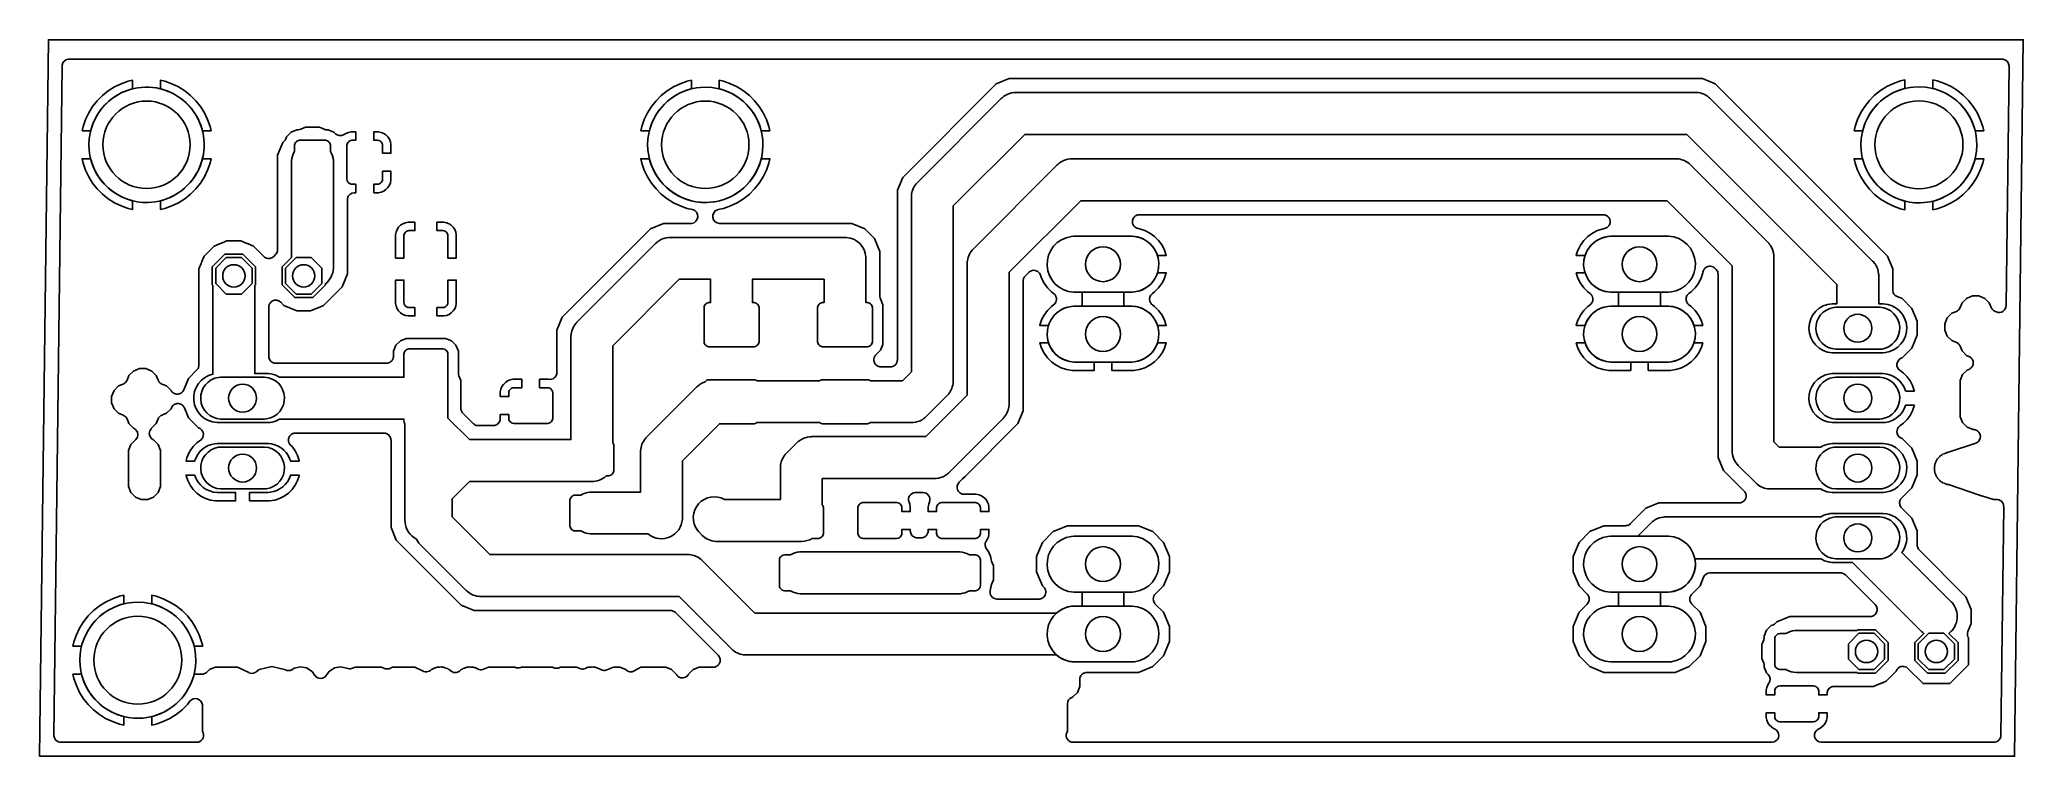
# Model space of a CAD drawing. Header units: millimetres. Extents: x 0.2 to 72.4, y 3.2 to 29.2.
import ezdxf

# ---------------------------------------------------------------- set-up
doc = ezdxf.new("R2010")
doc.units = ezdxf.units.MM

msp = doc.modelspace()

# ---------------------------------------------------------------- linework, layer by layer
at = {"layer": '16_copper'}
for points in [[(4.317, 23.312, 1), (3.938, 27.488), (3.812, 27.473, 0.941339), (4.191, 23.305)], [(24.637, 23.312, 1), (24.258, 27.488), (24.132, 27.473, 0.941339), (24.511, 23.305)], [(68.771, 23.3, 1), (68.389, 27.5), (68.263, 27.485, 0.941339), (68.644, 23.292)], [(40.059, 20.052, 0.916331), (39.97, 22.076), (37.85, 22.076), (37.761, 22.068, 0.916331), (37.85, 20.044), (39.97, 20.044)], [(59.569, 20.052, 0.916331), (59.48, 22.076), (57.36, 22.076), (57.271, 22.068, 0.916331), (57.36, 20.044), (59.48, 20.044)], [(40.059, 17.512, 0.916331), (39.97, 19.536), (37.85, 19.536), (37.761, 19.528, 0.916331), (37.85, 17.504), (39.97, 17.504)], [(59.569, 17.512, 0.916331), (59.48, 19.536), (57.36, 19.536), (57.271, 19.528, 0.916331), (57.36, 17.504), (59.48, 17.504)], [(67.231, 17.978, 0.906347), (67.157, 19.495), (65.558, 19.495), (65.484, 19.487, 0.906347), (65.558, 17.971), (67.157, 17.971)], [(8.494, 15.438, 0.906347), (8.419, 16.954), (6.821, 16.954), (6.746, 16.947, 0.906347), (6.821, 15.431), (8.419, 15.431)], [(67.231, 15.438, 0.906347), (67.157, 16.954), (65.558, 16.954), (65.484, 16.947, 0.906347), (65.558, 15.431), (67.157, 15.431)], [(8.494, 12.898, 0.906347), (8.419, 14.415), (6.821, 14.415), (6.746, 14.407, 0.906347), (6.821, 12.891), (8.419, 12.891)], [(67.231, 12.898, 0.906347), (67.157, 14.415), (65.558, 14.415), (65.484, 14.407, 0.906347), (65.558, 12.891), (67.157, 12.891)], [(67.231, 10.358, 0.906347), (67.157, 11.875), (65.558, 11.875), (65.484, 11.867, 0.906347), (65.558, 10.351), (67.157, 10.351)], [(40.059, 9.152, 0.916331), (39.97, 11.176), (37.85, 11.176), (37.761, 11.168, 0.916331), (37.85, 9.144), (39.97, 9.144)], [(59.569, 9.152, 0.916331), (59.48, 11.176), (57.36, 11.176), (57.271, 11.168, 0.916331), (57.36, 9.144), (59.48, 9.144)], [(4.001, 4.567, 1), (3.619, 8.768), (3.493, 8.752, 0.941339), (3.874, 4.559)], [(40.059, 6.612, 0.916331), (39.97, 8.636), (37.85, 8.636), (37.761, 8.628, 0.916331), (37.85, 6.604), (39.97, 6.604)], [(59.569, 6.612, 0.916331), (59.48, 8.636), (57.36, 8.636), (57.271, 8.628, 0.916331), (57.36, 6.604), (59.48, 6.604)]]:
    msp.add_lwpolyline(points, format="xyb", close=True, dxfattribs=at)
for points in [[(7.963, 20.364), (7.963, 20.911), (7.576, 21.298), (7.029, 21.298), (6.642, 20.911), (6.642, 20.364), (7.029, 19.977), (7.576, 19.977)], [(10.503, 20.364), (10.503, 20.911), (10.116, 21.298), (9.569, 21.298), (9.182, 20.911), (9.182, 20.364), (9.569, 19.977), (10.116, 19.977)], [(67.335, 6.711), (67.335, 7.259), (66.949, 7.645), (66.401, 7.645), (66.015, 7.259), (66.015, 6.711), (66.401, 6.325), (66.949, 6.325)], [(69.875, 6.711), (69.875, 7.259), (69.489, 7.645), (68.941, 7.645), (68.555, 7.259), (68.555, 6.711), (68.941, 6.325), (69.489, 6.325)]]:
    msp.add_lwpolyline(points, close=True, dxfattribs=at)
at = {"layer": '1_copper'}
for points in [[(9.331, 13.993, 0.291474), (8.548, 14.542), (6.692, 14.542), (6.615, 14.535, 0.291474), (5.882, 13.92), (5.879, 13.907), (5.563, 13.907), (5.567, 13.932), (5.595, 14.018, 0.00006), (5.595, 14.018), (5.625, 14.111), (5.688, 14.235), (5.688, 14.235), (5.688, 14.235), (5.71, 14.278), (5.82, 14.43), (5.953, 14.563), (6.092, 14.664), (6.1, 14.67, 0.508887), (6.084, 15.08), (6.076, 15.086, 0.03568), (6.04, 15.104), (6.012, 15.116), (5.654, 15.473), (5.503, 15.839), (5.494, 15.856), (5.485, 15.874), (5.485, 15.874), (5.485, 15.874), (5.475, 15.888), (5.462, 15.906, 0.039246), (5.433, 15.935), (5.433, 15.935), (5.433, 15.935), (5.415, 15.948), (5.401, 15.958), (5.401, 15.958), (5.401, 15.958, 0.039025), (5.366, 15.976), (5.366, 15.976), (5.366, 15.976, 0.039029), (5.328, 15.989), (5.328, 15.989), (5.328, 15.989, 0.078393), (5.249, 15.995), (5.249, 15.995), (5.249, 15.995), (5.231, 15.992), (5.209, 15.989), (5.209, 15.989), (5.209, 15.989, 0.078615), (5.136, 15.959), (5.119, 15.946), (5.104, 15.935), (5.104, 15.935), (5.104, 15.935), (5.088, 15.92), (5.076, 15.907), (5.075, 15.907), (5.075, 15.907), (5.063, 15.89), (5.052, 15.875), (5.052, 15.875), (5.052, 15.875), (5.034, 15.84), (5.034, 15.839), (5.034, 15.839), (5.021, 15.808), (4.856, 15.644), (4.687, 15.573), (4.669, 15.564), (4.652, 15.556, 0.118888), (4.567, 15.472), (4.549, 15.436, 0.000223), (4.549, 15.436), (4.479, 15.266), (4.301, 15.088), (4.294, 15.08, 0.390911), (4.294, 14.737), (4.3, 14.729, 0.091615), (4.383, 14.674), (4.385, 14.673), (4.549, 14.508), (4.638, 14.294), (4.638, 12.977), (4.549, 12.763), (4.385, 12.598), (4.17, 12.51), (3.938, 12.51), (3.723, 12.598), (3.559, 12.763), (3.47, 12.977), (3.47, 14.294), (3.559, 14.508), (3.737, 14.687), (3.744, 14.694, 0.390911), (3.744, 15.038), (3.737, 15.046, 0.091615), (3.655, 15.101), (3.653, 15.102), (3.488, 15.266), (3.418, 15.436), (3.409, 15.453), (3.4, 15.471, 0.118888), (3.316, 15.555), (3.281, 15.573, 0.000223), (3.281, 15.573), (3.111, 15.644), (2.946, 15.808), (2.857, 16.023), (2.857, 16.255), (2.946, 16.47), (3.111, 16.634), (3.28, 16.704), (3.28, 16.704), (3.28, 16.704), (3.281, 16.704, 0.039246), (3.316, 16.723), (3.331, 16.733), (3.348, 16.745, 0.079276), (3.4, 16.806), (3.418, 16.842), (3.418, 16.842), (3.418, 16.842), (3.488, 17.012), (3.653, 17.176), (3.867, 17.265), (4.1, 17.265), (4.314, 17.176), (4.479, 17.012), (4.549, 16.842), (4.558, 16.824), (4.567, 16.807, 0.118892), (4.651, 16.723), (4.686, 16.705), (4.687, 16.704), (4.687, 16.704), (4.856, 16.634), (5.025, 16.465), (5.029, 16.457), (5.029, 16.457), (5.029, 16.457, 0.039039), (5.053, 16.425), (5.053, 16.425), (5.053, 16.425, 0.078403), (5.113, 16.373), (5.113, 16.373), (5.113, 16.373), (5.129, 16.365), (5.148, 16.355, 0.078615), (5.225, 16.337), (5.226, 16.337), (5.226, 16.336, 0.039246), (5.266, 16.336), (5.287, 16.34), (5.305, 16.343), (5.305, 16.343), (5.305, 16.343), (5.326, 16.35), (5.343, 16.355), (5.343, 16.355), (5.343, 16.355), (5.362, 16.365), (5.378, 16.373, 0.078613), (5.439, 16.424), (5.439, 16.424), (5.439, 16.424), (5.449, 16.439), (5.462, 16.456), (5.462, 16.456), (5.462, 16.456), (5.48, 16.492, 0.000669), (5.481, 16.492), (5.654, 16.912), (5.958, 17.216), (5.971, 17.231), (5.984, 17.245, 0.118893), (6.029, 17.355), (6.033, 17.395, 0.000218), (6.033, 17.395), (6.033, 20.89), (6.115, 21.089), (6.118, 21.098, 0.026685), (6.127, 21.125), (6.13, 21.131, 0.030164), (6.144, 21.158), (6.226, 21.357), (6.583, 21.714), (6.782, 21.796), (6.79, 21.801, 0.026682), (6.816, 21.814), (6.822, 21.816, 0.03017), (6.851, 21.825), (7.05, 21.907), (7.555, 21.907), (7.754, 21.825), (7.763, 21.822, 0.026685), (7.79, 21.813), (7.796, 21.81, 0.030164), (7.823, 21.796), (8.022, 21.714), (8.393, 21.343), (8.407, 21.331), (8.423, 21.318, 0.078613), (8.493, 21.281), (8.494, 21.281), (8.494, 21.281, 0.157756), (8.65, 21.281), (8.65, 21.281), (8.651, 21.281, 0.078613), (8.721, 21.317), (8.752, 21.343), (8.752, 21.343), (8.752, 21.343), (8.818, 21.409, 0.158205), (8.889, 21.549), (8.893, 21.589, 0.000218), (8.893, 21.589), (8.893, 25.018), (9.086, 25.484), (9.132, 25.53, 0.098497), (9.187, 25.613), (9.22, 25.693), (9.384, 25.857), (9.598, 25.946), (9.644, 25.946, 0.098493), (9.742, 25.965), (9.91, 26.035), (10.415, 26.035), (10.583, 25.965), (10.592, 25.962, 0.058652), (10.65, 25.948), (10.66, 25.947, 0.017034), (10.681, 25.946), (10.727, 25.946), (10.941, 25.857), (10.994, 25.804, 0.324531), (11.289, 25.757), (11.302, 25.765), (11.315, 25.773), (11.374, 25.812), (11.466, 25.85), (11.564, 25.87), (11.737, 25.87), (11.737, 25.565), (11.594, 25.565), (11.555, 25.557), (11.519, 25.542), (11.486, 25.52), (11.457, 25.492), (11.435, 25.459), (11.42, 25.422), (11.413, 25.383), (11.413, 24.147), (11.42, 24.108), (11.435, 24.071), (11.457, 24.038), (11.486, 24.01), (11.519, 23.988), (11.555, 23.973), (11.594, 23.965), (11.737, 23.965), (11.737, 23.66), (11.686, 23.66, 0.36847), (11.436, 23.446), (11.432, 23.407, 0.00044), (11.432, 23.406), (11.432, 20.705), (11.239, 20.238), (10.562, 19.561), (10.363, 19.479), (10.355, 19.474, 0.026682), (10.329, 19.461), (10.323, 19.459, 0.03017), (10.294, 19.45), (10.095, 19.367), (9.59, 19.367), (9.391, 19.45), (9.382, 19.453, 0.026685), (9.355, 19.462), (9.349, 19.465, 0.030164), (9.322, 19.479), (9.123, 19.561), (9.006, 19.678), (8.992, 19.69), (8.976, 19.704), (8.976, 19.704), (8.976, 19.704), (8.961, 19.713), (8.942, 19.724, 0.000217), (8.942, 19.725), (8.925, 19.732), (8.905, 19.74), (8.905, 19.74), (8.905, 19.74), (8.888, 19.744), (8.867, 19.749, 0.118225), (8.749, 19.74), (8.748, 19.74), (8.748, 19.74, 0.157983), (8.621, 19.648), (8.621, 19.648), (8.621, 19.648), (8.612, 19.632), (8.601, 19.614, 0.039462), (8.585, 19.577), (8.58, 19.557), (8.576, 19.539), (8.576, 19.539), (8.576, 19.539), (8.572, 19.499, 0.000661), (8.572, 19.498), (8.572, 17.716), (8.574, 17.697), (8.576, 17.677, 0.325016), (8.786, 17.466), (8.826, 17.462, 0.00044), (8.826, 17.462), (12.853, 17.462), (12.872, 17.464), (12.892, 17.466, 0.079055), (12.968, 17.49), (12.983, 17.5), (13.001, 17.511, 0.039684), (13.032, 17.537), (13.044, 17.551), (13.058, 17.567, 0.039687), (13.079, 17.601), (13.086, 17.618), (13.094, 17.637, 0.039685), (13.103, 17.676), (13.107, 17.716, 0.00044), (13.107, 17.716), (13.107, 17.898), (13.195, 18.112), (13.358, 18.275), (13.572, 18.363), (15.003, 18.363), (15.217, 18.275), (15.38, 18.112), (15.468, 17.898), (15.468, 17.101), (15.469, 17.091, 0.088975), (15.488, 17.003), (15.557, 16.835), (15.557, 15.824), (15.559, 15.804), (15.561, 15.785, 0.118891), (15.606, 15.675), (15.632, 15.644), (15.632, 15.644), (15.632, 15.644), (16.009, 15.267), (16.024, 15.254), (16.039, 15.241, 0.118893), (16.149, 15.196), (16.189, 15.192, 0.000218), (16.189, 15.192), (16.739, 15.192), (16.758, 15.194), (16.778, 15.196, 0.325016), (16.99, 15.406), (16.993, 15.446, 0.00044), (16.993, 15.446), (16.993, 15.597), (17.297, 15.597), (17.297, 15.454), (17.305, 15.415), (17.32, 15.379), (17.342, 15.346), (17.371, 15.317), (17.404, 15.295), (17.44, 15.28), (17.479, 15.273), (18.716, 15.273), (18.755, 15.28), (18.791, 15.295), (18.824, 15.317), (18.853, 15.346), (18.875, 15.379), (18.89, 15.415), (18.898, 15.454), (18.898, 16.391), (18.89, 16.43), (18.875, 16.466), (18.853, 16.499), (18.824, 16.528), (18.791, 16.55), (18.755, 16.565), (18.716, 16.573), (18.422, 16.573), (18.422, 16.877), (18.746, 16.877), (18.746, 16.877, 0.472969), (19.05, 17.126), (19.05, 18.668), (19.243, 19.134), (22.458, 22.349), (22.925, 22.542), (23.926, 22.542), (23.937, 22.543), (23.949, 22.544, 0.854232), (23.982, 23.044), (23.782, 23.09), (23.528, 23.179), (23.285, 23.296), (23.056, 23.439), (22.846, 23.607), (22.655, 23.798), (22.487, 24.009), (22.343, 24.237), (22.226, 24.48), (22.137, 24.734), (22.101, 24.892), (22.414, 24.892), (22.428, 24.837, 0.759359), (26.467, 24.837), (26.481, 24.892), (26.794, 24.892), (26.758, 24.734), (26.669, 24.48), (26.552, 24.237), (26.408, 24.009), (26.24, 23.798), (26.049, 23.607), (25.839, 23.439), (25.61, 23.296), (25.367, 23.179), (25.113, 23.09), (24.913, 23.044), (24.902, 23.041), (24.891, 23.038, 0.854232), (24.969, 22.542), (29.78, 22.542), (30.247, 22.349), (30.604, 21.992), (30.797, 21.525), (30.797, 19.897), (30.798, 19.887, 0.088978), (30.817, 19.799), (30.908, 19.578), (30.908, 18.147), (30.82, 17.933), (30.653, 17.766), (30.64, 17.752), (30.627, 17.736), (30.627, 17.736), (30.627, 17.736, 0.039247), (30.606, 17.702), (30.599, 17.685), (30.591, 17.665), (30.591, 17.665), (30.591, 17.665, 0.157981), (30.591, 17.509), (30.591, 17.508), (30.591, 17.508, 0.039247), (30.606, 17.472), (30.617, 17.453), (30.627, 17.438, 0.078612), (30.682, 17.381), (30.683, 17.381), (30.683, 17.381, 0.078614), (30.753, 17.345), (30.774, 17.34), (30.792, 17.336), (30.792, 17.336), (30.792, 17.336), (30.832, 17.332, 0.000661), (30.832, 17.332), (31.179, 17.332), (31.198, 17.334), (31.218, 17.336, 0.158654), (31.358, 17.407), (31.37, 17.42), (31.384, 17.437, 0.118668), (31.429, 17.546), (31.433, 17.586, 0.00044), (31.433, 17.586), (31.433, 23.748), (31.626, 24.214), (35.028, 27.617), (35.495, 27.81), (60.708, 27.81), (61.174, 27.617), (67.434, 21.357), (67.627, 20.89), (67.627, 20.119), (67.628, 20.109, 0.29297), (67.784, 19.884), (67.966, 19.809), (68.323, 19.452), (68.516, 18.985), (68.516, 18.48), (68.323, 18.013), (67.966, 17.656), (67.938, 17.644, 0.586122), (67.885, 17.204), (68.024, 17.103), (68.157, 16.97), (68.268, 16.818), (68.353, 16.651), (68.411, 16.472), (68.415, 16.447), (68.099, 16.447), (68.095, 16.46, 0.315299), (67.285, 17.082), (65.43, 17.082), (65.352, 17.075, 0.916331), (65.43, 15.304), (67.285, 15.304), (67.363, 15.31, 0.291474), (68.095, 15.925), (68.099, 15.938), (68.415, 15.938), (68.411, 15.913), (68.353, 15.734), (68.268, 15.567), (68.231, 15.517, 0.000044), (68.231, 15.516), (68.157, 15.415), (68.024, 15.282), (67.885, 15.181), (67.878, 15.175, 0.508887), (67.893, 14.765), (67.901, 14.759, 0.03568), (67.938, 14.741), (67.966, 14.729), (68.323, 14.372), (68.516, 13.905), (68.516, 13.4), (68.323, 12.933), (67.952, 12.562), (67.939, 12.547), (67.927, 12.532, 0.039684), (67.905, 12.498), (67.897, 12.479), (67.89, 12.462), (67.89, 12.461), (67.89, 12.461, 0.118224), (67.881, 12.343), (67.886, 12.322), (67.89, 12.305, 0.079052), (67.926, 12.234), (67.952, 12.203, 0.000439), (67.952, 12.203), (68.323, 11.832), (68.516, 11.365), (68.516, 10.855), (68.518, 10.835), (68.52, 10.816, 0.118891), (68.565, 10.706), (68.591, 10.675), (68.591, 10.675), (68.591, 10.675), (70.292, 8.974), (70.485, 8.508), (70.485, 8.002), (70.364, 7.71), (70.361, 7.701, 0.188757), (70.364, 7.516), (70.368, 7.507, 0.027023), (70.382, 7.48), (70.383, 7.478), (70.383, 6.501), (69.699, 5.817), (68.731, 5.817), (68.176, 6.372), (68.168, 6.378, 0.448788), (67.791, 6.342), (67.786, 6.334, 0.044761), (67.762, 6.289), (67.752, 6.266), (67.394, 5.908), (67.196, 5.826), (67.187, 5.822, 0.026689), (67.162, 5.809), (67.155, 5.807, 0.03017), (67.126, 5.797), (66.928, 5.715), (65.494, 5.715), (65.474, 5.713), (65.455, 5.712, 0.325016), (65.243, 5.501), (65.24, 5.461, 0.00044), (65.24, 5.461), (65.24, 5.408), (64.935, 5.408), (64.935, 5.551), (64.927, 5.59), (64.912, 5.626), (64.89, 5.659), (64.862, 5.688), (64.829, 5.71), (64.792, 5.725), (64.753, 5.732), (63.517, 5.732), (63.478, 5.725), (63.441, 5.71), (63.408, 5.688), (63.38, 5.659), (63.358, 5.626), (63.343, 5.59), (63.335, 5.551), (63.335, 5.408), (63.03, 5.408), (63.03, 5.581), (63.05, 5.679), (63.088, 5.771), (63.127, 5.83, 0.357811), (63.096, 6.151), (63.043, 6.204), (62.954, 6.418), (62.954, 6.464, 0.09849), (62.935, 6.562), (62.865, 6.73), (62.865, 7.235), (62.935, 7.403), (62.938, 7.412, 0.058666), (62.952, 7.47), (62.953, 7.48, 0.017034), (62.954, 7.501), (62.954, 7.547), (63.043, 7.761), (63.207, 7.925), (63.287, 7.958, 0.098493), (63.37, 8.013), (63.418, 8.062), (63.885, 8.255), (66.806, 8.255), (66.826, 8.257), (66.845, 8.258, 0.039465), (66.884, 8.267), (66.901, 8.274), (66.921, 8.283), (66.921, 8.283), (66.921, 8.283), (66.936, 8.292), (66.955, 8.303, 0.039466), (66.985, 8.329), (66.997, 8.343), (67.011, 8.359, 0.078613), (67.047, 8.43), (67.047, 8.43), (67.047, 8.43, 0.039244), (67.057, 8.469), (67.058, 8.487), (67.06, 8.508, 0.078613), (67.048, 8.587), (67.048, 8.587), (67.047, 8.587, 0.078615), (67.012, 8.658), (66.986, 8.688, 0.000659), (66.985, 8.689), (65.906, 9.768), (65.891, 9.781), (65.876, 9.794, 0.118893), (65.766, 9.839), (65.726, 9.843, 0.000218), (65.726, 9.843), (60.986, 9.843), (60.977, 9.842, 0.292973), (60.752, 9.686), (60.62, 9.369), (60.321, 9.07), (60.308, 9.054), (60.296, 9.04, 0.199138), (60.25, 8.851), (60.255, 8.83), (60.259, 8.812, 0.079052), (60.295, 8.741), (60.321, 8.711, 0.000439), (60.321, 8.71), (60.62, 8.411), (60.833, 7.898), (60.833, 7.342), (60.62, 6.829), (60.227, 6.436), (59.714, 6.223), (57.126, 6.223), (56.613, 6.436), (56.22, 6.829), (56.007, 7.342), (56.007, 7.898), (56.22, 8.411), (56.519, 8.71), (56.531, 8.725), (56.544, 8.74, 0.078613), (56.581, 8.811), (56.581, 8.811), (56.581, 8.811, 0.039245), (56.59, 8.85), (56.591, 8.868), (56.593, 8.889, 0.078613), (56.581, 8.968), (56.581, 8.968), (56.581, 8.968, 0.078613), (56.545, 9.039), (56.519, 9.069, 0.000442), (56.519, 9.07), (56.22, 9.369), (56.007, 9.882), (56.007, 10.438), (56.22, 10.951), (56.613, 11.344), (57.126, 11.557), (57.916, 11.557), (57.935, 11.559), (57.955, 11.56, 0.118891), (58.065, 11.605), (58.095, 11.631), (58.095, 11.631), (58.095, 11.631), (58.653, 12.189), (59.12, 12.382), (62.043, 12.382), (62.063, 12.384), (62.083, 12.386, 0.000218), (62.083, 12.386), (62.104, 12.391), (62.121, 12.395), (62.122, 12.395), (62.122, 12.395, 0.039246), (62.158, 12.41), (62.174, 12.42), (62.192, 12.431), (62.192, 12.431), (62.192, 12.431), (62.205, 12.442), (62.223, 12.457, 0.039248), (62.248, 12.487), (62.248, 12.487), (62.249, 12.487, 0.039246), (62.269, 12.521), (62.276, 12.537), (62.285, 12.557, 0.039461), (62.294, 12.596), (62.295, 12.614), (62.297, 12.636, 0.000215), (62.297, 12.636), (62.296, 12.654), (62.294, 12.676, 0.039248), (62.285, 12.714), (62.285, 12.714), (62.285, 12.714, 0.078396), (62.249, 12.785), (62.249, 12.785), (62.249, 12.785), (62.223, 12.816, 0.000661), (62.223, 12.816), (62.07, 12.969), (62.07, 12.969), (62.07, 12.969), (62.07, 12.969), (62.07, 12.969), (61.864, 13.175), (61.864, 13.175), (61.471, 13.568), (61.278, 14.035), (61.278, 20.688), (61.276, 20.707), (61.274, 20.727, 0.079274), (61.25, 20.803), (61.24, 20.82), (61.229, 20.837, 0.000599), (61.229, 20.837), (61.203, 20.867), (61.203, 20.868), (61.203, 20.868), (61.158, 20.913), (61.142, 20.926), (61.128, 20.938), (61.128, 20.938), (61.128, 20.938), (61.11, 20.95), (61.094, 20.959, 0.198686), (60.901, 20.975), (60.901, 20.975), (60.9, 20.975), (60.88, 20.966), (60.864, 20.96), (60.864, 20.959), (60.864, 20.959, 0.03899), (60.83, 20.939), (60.83, 20.939), (60.83, 20.939, 0.039248), (60.799, 20.913), (60.785, 20.897), (60.774, 20.883), (60.774, 20.883), (60.773, 20.883), (60.762, 20.865), (60.753, 20.849, 0.037119), (60.737, 20.812), (60.728, 20.773, 0.000603), (60.728, 20.773), (60.724, 20.751), (60.66, 20.553), (60.566, 20.368), (60.547, 20.343), (60.547, 20.343), (60.547, 20.342), (60.443, 20.2), (60.296, 20.053), (60.218, 19.995, 0.118224), (60.141, 19.905), (60.133, 19.885), (60.126, 19.869, 0.039591), (60.116, 19.83), (60.115, 19.809), (60.113, 19.791, 0.078615), (60.125, 19.712), (60.125, 19.712), (60.126, 19.712, 0.039248), (60.141, 19.675), (60.152, 19.657), (60.161, 19.641), (60.161, 19.641), (60.161, 19.641), (60.176, 19.625), (60.187, 19.611), (60.187, 19.611), (60.187, 19.611), (60.217, 19.585, 0.000533), (60.218, 19.585), (60.296, 19.527), (60.443, 19.38), (60.566, 19.212), (60.66, 19.027), (60.722, 18.838), (60.402, 18.838, 0.311941), (59.48, 19.536), (59.182, 19.536), (59.182, 20.044), (59.48, 20.044), (59.569, 20.052, 0.916331), (59.48, 22.076), (57.36, 22.076), (57.271, 22.068, 0.267949), (56.464, 21.449), (56.438, 21.378), (56.118, 21.378), (56.121, 21.384, 0.000098), (56.121, 21.384), (56.18, 21.567), (56.197, 21.601, 0.000065), (56.198, 21.601), (56.274, 21.752), (56.397, 21.92), (56.544, 22.067), (56.712, 22.19), (56.897, 22.284), (57.095, 22.348), (57.138, 22.355), (57.138, 22.355), (57.138, 22.355), (57.155, 22.359), (57.177, 22.364, 0.000039), (57.177, 22.364), (57.199, 22.374), (57.213, 22.38), (57.213, 22.38), (57.213, 22.38), (57.236, 22.393), (57.247, 22.4), (57.247, 22.4), (57.247, 22.4), (57.26, 22.411), (57.278, 22.426, 0.000039), (57.278, 22.426), (57.289, 22.439), (57.304, 22.456), (57.304, 22.457), (57.304, 22.457), (57.31, 22.467), (57.324, 22.49), (57.324, 22.49), (57.324, 22.49), (57.327, 22.496), (57.34, 22.527), (57.34, 22.527), (57.34, 22.527), (57.342, 22.535), (57.349, 22.566), (57.349, 22.566), (57.349, 22.566), (57.35, 22.582), (57.352, 22.606), (57.352, 22.606), (57.352, 22.606), (57.351, 22.622), (57.349, 22.645), (57.349, 22.645), (57.349, 22.645), (57.346, 22.659), (57.34, 22.684), (57.34, 22.684), (57.34, 22.684), (57.336, 22.694), (57.325, 22.721), (57.325, 22.721), (57.325, 22.721), (57.317, 22.733), (57.304, 22.755), (57.304, 22.755), (57.304, 22.755, 0.039245), (57.278, 22.785), (57.266, 22.796), (57.248, 22.811), (57.248, 22.811), (57.248, 22.811), (57.239, 22.817), (57.214, 22.832), (57.214, 22.832), (57.214, 22.832), (57.205, 22.836), (57.178, 22.847, 0.000039), (57.177, 22.847), (57.159, 22.852), (57.139, 22.857), (57.139, 22.857), (57.139, 22.857), (57.099, 22.86, 0.00084), (57.098, 22.86), (40.232, 22.86), (40.197, 22.857), (40.192, 22.857), (40.192, 22.857), (40.192, 22.857), (40.163, 22.85), (40.153, 22.848), (40.153, 22.848), (40.153, 22.848, 0.039214), (40.117, 22.832), (40.117, 22.832), (40.117, 22.832), (40.107, 22.827), (40.083, 22.812), (40.083, 22.812), (40.083, 22.812), (40.072, 22.803), (40.052, 22.786), (40.026, 22.756), (40.026, 22.756), (40.026, 22.756), (40.014, 22.736), (40.006, 22.722), (40.006, 22.722), (40.006, 22.722), (39.992, 22.688), (39.99, 22.685), (39.99, 22.685), (39.99, 22.685), (39.983, 22.653), (39.981, 22.646), (39.981, 22.646), (39.981, 22.646), (39.979, 22.621), (39.978, 22.606), (39.978, 22.606), (39.981, 22.567), (39.988, 22.535), (39.99, 22.528), (39.99, 22.528), (39.99, 22.528, 0.039215), (40.005, 22.491), (40.005, 22.491), (40.019, 22.468), (40.026, 22.457), (40.026, 22.457), (40.026, 22.457), (40.046, 22.434), (40.052, 22.427, 0.00003), (40.052, 22.427), (40.082, 22.401), (40.11, 22.384), (40.116, 22.38), (40.116, 22.38), (40.116, 22.38), (40.133, 22.373), (40.152, 22.365), (40.152, 22.365), (40.152, 22.365), (40.191, 22.355, 0.000797), (40.192, 22.355), (40.235, 22.348), (40.433, 22.284), (40.618, 22.19), (40.786, 22.067), (40.933, 21.92), (41.056, 21.752), (41.15, 21.567), (41.212, 21.378), (40.892, 21.378), (40.866, 21.449, 0.291473), (39.97, 22.076), (37.85, 22.076), (37.761, 22.068, 0.916331), (37.85, 20.044), (38.148, 20.044), (38.148, 19.536), (37.85, 19.536), (37.761, 19.528, 0.267949), (36.954, 18.909), (36.928, 18.838), (36.608, 18.838), (36.611, 18.844, 0.000098), (36.611, 18.844), (36.67, 19.027), (36.687, 19.061, 0.000062), (36.688, 19.061), (36.764, 19.212), (36.887, 19.38), (37.034, 19.527), (37.112, 19.585, 0.039245), (37.142, 19.61), (37.154, 19.624), (37.168, 19.64, 0.199042), (37.214, 19.829), (37.209, 19.847), (37.205, 19.868), (37.205, 19.868), (37.204, 19.868), (37.198, 19.885), (37.189, 19.905, 0.039247), (37.169, 19.939), (37.169, 19.939), (37.169, 19.939, 0.0389), (37.143, 19.969), (37.143, 19.969), (37.143, 19.969), (37.113, 19.995, 0.000533), (37.112, 19.995), (37.034, 20.053), (36.887, 20.2), (36.764, 20.368), (36.67, 20.553), (36.634, 20.663), (36.627, 20.682), (36.619, 20.7, 0.158203), (36.508, 20.811), (36.508, 20.811), (36.508, 20.811, 0.281696), (36.244, 20.791), (36.213, 20.765, 0.000579), (36.213, 20.764), (36.079, 20.63), (36.067, 20.616), (36.053, 20.601, 0.118896), (36.008, 20.491), (36.004, 20.451, 0.000215), (36.004, 20.451), (36.004, 15.733), (35.811, 15.266), (33.892, 13.347), (33.892, 13.347), (33.806, 13.261), (33.805, 13.261), (33.678, 13.133), (33.665, 13.118), (33.652, 13.103), (33.652, 13.103), (33.652, 13.103, 0.078396), (33.616, 13.033), (33.616, 13.033), (33.616, 13.032, 0.157981), (33.616, 12.876), (33.616, 12.876), (33.616, 12.876, 0.118225), (33.678, 12.775), (33.691, 12.763), (33.708, 12.749), (33.708, 12.749), (33.708, 12.749), (33.723, 12.74), (33.742, 12.728, 0.039462), (33.779, 12.712), (33.8, 12.707), (33.817, 12.703), (33.817, 12.703), (33.817, 12.703), (33.857, 12.7, 0.000658), (33.858, 12.7), (34.303, 12.7), (34.401, 12.68), (34.493, 12.642), (34.576, 12.587), (34.647, 12.516), (34.702, 12.433), (34.74, 12.341), (34.76, 12.243), (34.76, 12.07), (34.455, 12.07), (34.455, 12.213), (34.447, 12.252), (34.432, 12.289), (34.41, 12.322), (34.382, 12.35), (34.349, 12.372), (34.312, 12.387), (34.273, 12.395), (33.037, 12.395), (32.998, 12.387), (32.961, 12.372), (32.928, 12.35), (32.9, 12.322), (32.878, 12.289), (32.863, 12.252), (32.855, 12.213), (32.855, 12.07), (32.55, 12.07), (32.55, 12.243), (32.57, 12.341), (32.598, 12.409), (32.601, 12.419), (32.605, 12.428, 0.509966), (32.363, 12.761), (32.089, 12.761), (32.08, 12.76, 0.49677), (31.848, 12.429), (31.852, 12.419), (31.855, 12.409), (31.883, 12.341), (31.902, 12.243), (31.902, 12.07), (31.598, 12.07), (31.598, 12.213), (31.59, 12.252), (31.575, 12.289), (31.553, 12.322), (31.524, 12.35), (31.491, 12.372), (31.455, 12.387), (31.416, 12.395), (30.179, 12.395), (30.14, 12.387), (30.104, 12.372), (30.071, 12.35), (30.042, 12.322), (30.02, 12.289), (30.005, 12.252), (29.998, 12.213), (29.998, 11.277), (30.005, 11.238), (30.02, 11.201), (30.042, 11.168), (30.071, 11.14), (30.104, 11.118), (30.14, 11.103), (30.179, 11.095), (31.416, 11.095), (31.455, 11.103), (31.491, 11.118), (31.524, 11.14), (31.553, 11.168), (31.575, 11.201), (31.59, 11.238), (31.598, 11.277), (31.598, 11.42), (31.902, 11.42), (31.902, 11.369, 0.36847), (32.116, 11.118), (32.156, 11.115, 0.00044), (32.156, 11.115), (32.296, 11.115), (32.316, 11.117), (32.335, 11.118, 0.158654), (32.476, 11.189), (32.487, 11.203), (32.501, 11.219, 0.118668), (32.547, 11.329), (32.55, 11.369, 0.00044), (32.55, 11.369), (32.55, 11.42), (32.855, 11.42), (32.855, 11.277), (32.863, 11.238), (32.878, 11.201), (32.9, 11.168), (32.928, 11.14), (32.961, 11.118), (32.998, 11.103), (33.037, 11.095), (34.273, 11.095), (34.312, 11.103), (34.349, 11.118), (34.382, 11.14), (34.41, 11.168), (34.432, 11.201), (34.447, 11.238), (34.455, 11.277), (34.455, 11.42), (34.76, 11.42), (34.76, 11.247), (34.74, 11.149), (34.702, 11.057), (34.663, 10.997, 0.357811), (34.694, 10.677), (34.747, 10.623), (34.836, 10.409), (34.836, 10.363, 0.098493), (34.855, 10.266), (34.925, 10.098), (34.925, 9.592), (34.855, 9.424), (34.852, 9.415, 0.058652), (34.838, 9.357), (34.837, 9.347, 0.115207), (34.813, 9.223), (34.81, 9.213, 0.497467), (35.054, 8.89), (36.575, 8.89), (36.597, 8.892), (36.615, 8.893), (36.615, 8.893), (36.615, 8.893), (36.637, 8.898), (36.653, 8.902), (36.653, 8.902), (36.654, 8.902, 0.039031), (36.69, 8.918), (36.69, 8.918), (36.69, 8.918), (36.706, 8.927), (36.724, 8.938), (36.724, 8.938), (36.724, 8.938), (36.738, 8.95), (36.754, 8.964, 0.000213), (36.755, 8.964), (36.767, 8.978), (36.78, 8.994), (36.78, 8.994), (36.78, 8.994, 0.198459), (36.826, 9.183), (36.826, 9.183), (36.826, 9.183), (36.821, 9.204), (36.817, 9.222, 0.039246), (36.802, 9.259), (36.802, 9.259), (36.802, 9.259), (36.792, 9.274), (36.781, 9.293, 0.000216), (36.781, 9.293), (36.755, 9.323), (36.755, 9.323), (36.755, 9.324), (36.71, 9.369), (36.497, 9.882), (36.497, 10.438), (36.71, 10.951), (37.103, 11.344), (37.616, 11.557), (40.204, 11.557), (40.717, 11.344), (41.11, 10.951), (41.323, 10.438), (41.323, 9.882), (41.11, 9.369), (40.811, 9.07), (40.798, 9.054), (40.786, 9.04, 0.199138), (40.74, 8.851), (40.745, 8.83), (40.749, 8.812, 0.079052), (40.785, 8.741), (40.811, 8.711, 0.000439), (40.811, 8.71), (41.11, 8.411), (41.323, 7.898), (41.323, 7.342), (41.11, 6.829), (40.717, 6.436), (40.204, 6.223), (38.32, 6.223), (38.3, 6.221), (38.28, 6.22, 0.282173), (38.078, 6.048), (38.073, 6.027), (38.069, 6.01, 0.000439), (38.069, 6.009), (38.066, 5.969, 0.00044), (38.066, 5.969), (38.066, 5.713), (37.977, 5.498), (37.812, 5.334), (37.771, 5.317, 0.303348), (37.614, 5.082), (37.614, 4.087), (37.592, 4.034, 0.534518), (37.827, 3.683), (63.232, 3.683), (63.242, 3.684, 0.667217), (63.405, 4.123), (63.398, 4.13, 0.072867), (63.33, 4.172), (63.297, 4.185), (63.214, 4.241), (63.143, 4.311), (63.088, 4.394), (63.05, 4.486), (63.03, 4.584), (63.03, 4.757), (63.335, 4.757), (63.335, 4.614), (63.343, 4.575), (63.358, 4.539), (63.38, 4.506), (63.408, 4.477), (63.441, 4.455), (63.478, 4.44), (63.517, 4.433), (64.753, 4.433), (64.792, 4.44), (64.829, 4.455), (64.862, 4.477), (64.89, 4.506), (64.912, 4.539), (64.927, 4.575), (64.935, 4.614), (64.935, 4.757), (65.24, 4.757), (65.24, 4.584), (65.22, 4.486), (65.182, 4.394), (65.127, 4.311), (65.056, 4.241), (64.973, 4.185), (64.94, 4.172, 0.820698), (65.038, 3.683), (71.307, 3.683), (71.325, 3.684), (71.343, 3.686, 0.328389), (71.558, 3.897), (71.56, 3.918), (71.561, 3.934), (71.663, 12.254), (71.662, 12.264, 0.426694), (71.391, 12.51), (71.287, 12.503), (70.899, 12.632), (70.899, 12.632), (70.898, 12.632, 0.037663), (70.859, 12.642), (70.846, 12.643), (70.843, 12.643), (70.759, 12.678, 0.017744), (70.742, 12.684), (69.651, 13.048), (69.64, 13.051), (69.629, 13.054, 0.015316), (69.613, 13.058), (69.6, 13.059), (69.589, 13.06), (69.578, 13.061), (69.528, 13.086), (69.509, 13.094), (69.494, 13.1), (69.441, 13.118), (69.433, 13.125, 0.03584), (69.401, 13.149), (69.39, 13.154), (69.38, 13.16), (69.371, 13.165), (69.333, 13.208), (69.319, 13.222), (69.308, 13.233), (69.265, 13.27), (69.26, 13.28, 0.035843), (69.24, 13.314), (69.232, 13.323), (69.225, 13.333), (69.218, 13.341), (69.2, 13.394), (69.193, 13.413), (69.187, 13.428), (69.161, 13.478), (69.16, 13.489, 0.035841), (69.155, 13.528), (69.151, 13.54), (69.148, 13.551), (69.145, 13.561), (69.149, 13.618), (69.149, 13.637), (69.149, 13.654), (69.145, 13.71), (69.148, 13.72, 0.035841), (69.158, 13.759), (69.159, 13.771), (69.16, 13.782), (69.161, 13.793), (69.187, 13.844), (69.194, 13.862), (69.2, 13.877), (69.218, 13.931), (69.225, 13.938, 0.03584), (69.249, 13.971), (69.254, 13.981), (69.26, 13.991), (69.265, 14.001), (69.308, 14.038), (69.322, 14.052), (69.333, 14.063), (69.371, 14.106), (69.38, 14.111, 0.035843), (69.414, 14.131), (69.423, 14.139), (69.433, 14.146), (69.441, 14.153), (69.494, 14.171), (69.513, 14.179), (69.528, 14.185), (69.578, 14.21), (69.589, 14.211, 0.062786), (69.651, 14.223), (70.645, 14.555), (70.663, 14.562), (70.68, 14.569, 0.6701), (70.642, 15.037), (70.624, 15.042), (70.605, 15.046, 0.0018), (70.603, 15.047), (70.579, 15.048), (70.565, 15.05), (70.549, 15.05), (70.335, 15.138), (70.17, 15.303), (70.081, 15.517), (70.081, 16.834), (70.17, 17.048), (70.335, 17.213), (70.399, 17.239, 0.039246), (70.434, 17.257), (70.449, 17.268), (70.466, 17.281), (70.466, 17.281), (70.467, 17.281), (70.479, 17.293), (70.495, 17.309), (70.495, 17.309), (70.495, 17.309, 0.039031), (70.518, 17.341), (70.518, 17.341), (70.518, 17.341), (70.528, 17.36), (70.536, 17.376), (70.536, 17.376), (70.536, 17.377, 0.039031), (70.549, 17.414), (70.549, 17.414), (70.549, 17.414, 0.03903), (70.555, 17.453), (70.555, 17.454), (70.555, 17.454), (70.555, 17.47), (70.555, 17.493), (70.555, 17.493), (70.555, 17.493, 0.078397), (70.537, 17.571), (70.537, 17.571), (70.536, 17.571), (70.529, 17.586), (70.519, 17.606), (70.519, 17.606), (70.518, 17.606), (70.508, 17.62), (70.495, 17.638, 0.039246), (70.467, 17.667), (70.467, 17.667), (70.467, 17.667), (70.453, 17.677), (70.435, 17.69, 0.000213), (70.435, 17.69), (70.399, 17.708, 0.000663), (70.399, 17.709), (70.315, 17.743), (70.151, 17.908), (70.08, 18.077), (70.071, 18.095), (70.063, 18.112, 0.118888), (69.978, 18.197), (69.943, 18.215, 0.000223), (69.943, 18.215), (69.773, 18.285), (69.609, 18.45), (69.52, 18.664), (69.52, 18.897), (69.609, 19.111), (69.773, 19.276), (69.942, 19.346), (69.942, 19.346), (69.942, 19.346), (69.943, 19.346, 0.158207), (70.062, 19.448), (70.08, 19.483), (70.08, 19.483), (70.08, 19.484), (70.151, 19.653), (70.315, 19.818), (70.53, 19.907), (70.762, 19.907), (70.977, 19.818), (71.141, 19.653), (71.211, 19.484), (71.22, 19.466), (71.229, 19.449, 0.059634), (71.267, 19.402), (71.281, 19.388), (71.281, 19.388), (71.281, 19.388, 0.03585), (71.313, 19.364), (71.349, 19.346), (71.349, 19.346), (71.349, 19.346), (71.4, 19.325, 0.530596), (71.752, 19.556), (71.858, 28.254), (71.858, 28.256), (71.858, 28.257, 0.368471), (71.644, 28.508), (71.629, 28.51), (71.607, 28.511, 0.003485), (71.604, 28.512), (1.309, 28.512), (1.291, 28.51), (1.273, 28.509, 0.328389), (1.058, 28.298), (1.057, 28.276), (1.055, 28.261), (0.759, 3.94), (0.759, 3.939), (0.759, 3.937, 0.368471), (0.972, 3.686), (0.988, 3.685), (1.009, 3.683, 0.003485), (1.013, 3.683), (5.947, 3.683), (5.957, 3.684, 0.509696), (6.185, 4.025), (6.182, 4.034), (6.16, 4.087), (6.16, 5.018), (6.158, 5.032), (6.158, 5.046, 0.668496), (5.707, 5.176), (5.612, 5.057), (5.42, 4.866), (5.208, 4.697), (4.979, 4.552), (4.735, 4.435), (4.479, 4.345), (4.318, 4.309), (4.318, 4.622), (4.376, 4.636, 0.26256), (5.842, 6.101), (5.856, 6.16), (6.143, 6.16), (6.162, 6.161), (6.182, 6.163, 0.118891), (6.292, 6.208), (6.322, 6.234), (6.322, 6.234), (6.322, 6.234), (6.413, 6.325), (6.627, 6.413), (7.432, 6.413), (7.843, 6.215), (7.846, 6.214), (7.848, 6.213, 0.239801), (8.078, 6.223), (8.092, 6.232), (8.107, 6.242, 0.005922), (8.112, 6.245), (8.224, 6.335), (8.685, 6.44), (9.149, 6.334), (9.153, 6.332), (9.167, 6.322, 0.246647), (9.403, 6.315), (9.417, 6.322), (9.432, 6.331, 0.00734), (9.438, 6.335), (9.494, 6.374), (9.721, 6.425), (9.95, 6.385), (10.146, 6.26), (10.249, 6.113), (10.251, 6.11), (10.254, 6.106, 0.509965), (10.665, 6.113), (10.768, 6.26), (10.964, 6.385), (11.192, 6.425), (11.45, 6.368), (11.451, 6.367, 0.174438), (11.623, 6.375), (11.716, 6.413), (12.67, 6.413), (12.776, 6.37, 0.158203), (12.933, 6.357), (12.97, 6.37), (12.971, 6.37), (12.971, 6.37), (13.076, 6.413), (13.881, 6.413), (14.184, 6.267), (14.2, 6.261), (14.215, 6.255, 0.198683), (14.409, 6.27), (14.411, 6.271), (14.414, 6.272, 0.03551), (14.448, 6.294), (14.462, 6.306), (14.474, 6.317), (14.482, 6.325), (14.532, 6.345), (14.551, 6.355), (14.565, 6.362), (14.612, 6.39), (14.625, 6.392), (14.635, 6.394), (14.646, 6.396, 0.016571), (14.663, 6.401), (14.674, 6.405), (14.684, 6.409), (14.696, 6.413), (14.751, 6.413), (14.772, 6.415), (14.788, 6.416), (14.842, 6.424), (14.854, 6.421), (14.865, 6.419), (14.875, 6.417, 0.016585), (14.893, 6.414), (14.905, 6.414), (14.916, 6.413), (14.929, 6.413), (14.979, 6.393), (15, 6.386), (15.015, 6.381), (15.067, 6.368), (15.078, 6.36), (15.087, 6.354), (15.095, 6.348), (15.103, 6.344), (15.111, 6.339), (15.122, 6.335), (15.132, 6.33), (15.144, 6.325), (15.175, 6.293), (15.191, 6.279), (15.205, 6.268, 0.198681), (15.394, 6.222), (15.394, 6.222), (15.394, 6.222, 0.07818), (15.469, 6.246), (15.469, 6.246), (15.47, 6.246, 0.039245), (15.503, 6.267), (15.534, 6.293), (15.534, 6.293), (15.534, 6.293), (15.565, 6.325), (15.577, 6.33), (15.587, 6.334), (15.597, 6.339, 0.016584), (15.613, 6.348), (15.622, 6.354), (15.631, 6.36), (15.642, 6.368), (15.695, 6.381), (15.715, 6.388), (15.73, 6.393), (15.78, 6.413), (15.793, 6.413), (15.804, 6.414), (15.815, 6.414, 0.016586), (15.833, 6.417), (15.844, 6.419), (15.855, 6.421), (15.867, 6.424), (15.921, 6.416), (15.943, 6.415), (15.958, 6.413), (16.013, 6.413), (16.025, 6.409), (16.035, 6.405), (16.045, 6.401, 0.01656), (16.062, 6.396), (16.074, 6.394), (16.084, 6.392), (16.097, 6.39), (16.144, 6.362), (16.163, 6.352), (16.177, 6.345), (16.19, 6.34, 0.158204), (16.346, 6.328), (16.384, 6.34), (16.384, 6.34), (16.384, 6.34), (16.561, 6.413), (17.516, 6.413), (17.539, 6.404, 0.138013), (17.676, 6.388), (17.695, 6.391), (17.695, 6.392), (17.696, 6.392), (17.733, 6.404, 0.000217), (17.734, 6.404), (17.757, 6.413), (18.892, 6.413), (18.936, 6.395, 0.158207), (19.092, 6.383), (19.13, 6.395), (19.13, 6.395), (19.13, 6.395), (19.174, 6.413), (19.768, 6.413), (19.885, 6.365), (19.898, 6.36), (19.912, 6.355, 0.163886), (20.074, 6.363), (20.079, 6.365), (20.093, 6.372), (20.106, 6.377), (20.14, 6.397), (20.153, 6.399), (20.168, 6.401, 0.009162), (20.178, 6.404), (20.193, 6.409), (20.205, 6.413), (20.274, 6.413, 0.028607), (20.303, 6.415), (20.371, 6.423), (20.384, 6.42), (20.399, 6.417, 0.009173), (20.408, 6.415), (20.425, 6.415), (20.438, 6.414), (20.501, 6.387, 0.028623), (20.528, 6.378), (20.594, 6.359), (20.605, 6.351), (20.618, 6.343, 0.039473), (20.654, 6.324), (20.676, 6.315, 0.158204), (20.832, 6.302), (20.87, 6.315, 0.000216), (20.871, 6.315), (21.109, 6.413), (21.341, 6.413), (21.556, 6.325), (21.56, 6.321, 0.33947), (21.866, 6.28), (22.097, 6.413), (22.184, 6.413), (22.184, 6.413), (23.008, 6.413), (23.223, 6.325), (23.392, 6.156), (23.396, 6.147, 0.000195), (23.396, 6.147), (23.41, 6.128), (23.42, 6.115), (23.42, 6.115), (23.42, 6.115), (23.436, 6.099), (23.448, 6.087), (23.448, 6.087), (23.448, 6.086, 0.118224), (23.553, 6.033), (23.572, 6.03), (23.593, 6.026), (23.593, 6.026), (23.593, 6.026), (23.612, 6.026), (23.632, 6.026), (23.632, 6.026), (23.633, 6.026, 0.184771), (23.806, 6.114), (23.806, 6.114), (23.806, 6.114, 0.037714), (23.829, 6.146), (23.829, 6.146), (23.829, 6.146), (23.834, 6.156), (24.003, 6.325), (24.218, 6.413), (24.735, 6.413), (24.755, 6.415), (24.774, 6.417, 0.039465), (24.813, 6.426), (24.83, 6.433), (24.85, 6.441), (24.85, 6.441), (24.85, 6.441), (24.865, 6.45), (24.884, 6.462, 0.039466), (24.914, 6.488), (24.926, 6.502), (24.94, 6.518, 0.039466), (24.961, 6.552), (24.969, 6.572), (24.976, 6.588), (24.976, 6.589), (24.976, 6.589, 0.039244), (24.986, 6.627), (24.987, 6.645), (24.989, 6.667, 0.078613), (24.977, 6.745), (24.977, 6.745), (24.976, 6.745, 0.039247), (24.961, 6.782), (24.952, 6.797), (24.941, 6.816, 0.00022), (24.941, 6.816), (24.915, 6.847, 0.000659), (24.914, 6.847), (23.361, 8.401), (23.346, 8.413), (23.331, 8.426, 0.118893), (23.221, 8.472), (23.181, 8.475, 0.000218), (23.181, 8.475), (16.037, 8.475), (15.571, 8.668), (13.211, 11.028), (13.018, 11.495), (13.018, 14.668), (13.016, 14.687), (13.014, 14.708, 0.325016), (12.804, 14.919), (12.764, 14.923, 0.00044), (12.764, 14.923), (9.54, 14.923), (9.519, 14.921), (9.501, 14.919), (9.501, 14.919), (9.501, 14.919), (9.479, 14.914), (9.462, 14.91), (9.462, 14.91), (9.462, 14.91, 0.039031), (9.425, 14.895), (9.425, 14.895), (9.425, 14.895, 0.039033), (9.392, 14.874), (9.391, 14.874), (9.391, 14.874, 0.078397), (9.335, 14.818), (9.335, 14.818), (9.335, 14.818, 0.039246), (9.314, 14.784), (9.305, 14.763), (9.299, 14.748), (9.299, 14.747), (9.299, 14.747, 0.078611), (9.286, 14.669), (9.288, 14.648), (9.29, 14.629), (9.29, 14.629), (9.29, 14.629), (9.295, 14.607), (9.299, 14.591, 0.000213), (9.299, 14.591), (9.308, 14.569), (9.314, 14.554), (9.314, 14.554), (9.314, 14.554, 0.039248), (9.335, 14.52), (9.36, 14.489), (9.361, 14.489), (9.361, 14.489), (9.42, 14.43), (9.53, 14.278), (9.615, 14.111), (9.673, 13.932), (9.677, 13.907), (9.361, 13.907), (9.358, 13.92)], [(1.781, 25.908), (1.817, 26.066), (1.906, 26.32), (2.023, 26.563), (2.167, 26.791), (2.335, 27.002), (2.526, 27.193), (2.736, 27.361), (2.965, 27.504), (3.208, 27.621), (3.462, 27.71), (3.62, 27.746), (3.62, 27.433), (3.565, 27.419, 0.26256), (2.108, 25.963), (2.094, 25.908)], [(6.161, 25.908), (6.147, 25.963, 0.26256), (4.69, 27.419), (4.635, 27.433), (4.635, 27.746), (4.793, 27.71), (5.047, 27.621), (5.29, 27.504), (5.519, 27.361), (5.729, 27.193), (5.92, 27.002), (6.088, 26.791), (6.232, 26.563), (6.349, 26.32), (6.438, 26.066), (6.474, 25.908)], [(22.101, 25.908), (22.137, 26.066), (22.226, 26.32), (22.343, 26.563), (22.487, 26.791), (22.655, 27.002), (22.846, 27.193), (23.056, 27.361), (23.285, 27.504), (23.528, 27.621), (23.782, 27.71), (23.94, 27.746), (23.94, 27.433), (23.885, 27.419, 0.26256), (22.428, 25.963), (22.414, 25.908)], [(26.481, 25.908), (26.467, 25.963, 0.26256), (25.01, 27.419), (24.955, 27.433), (24.955, 27.746), (25.113, 27.71), (25.367, 27.621), (25.61, 27.504), (25.839, 27.361), (26.049, 27.193), (26.24, 27.002), (26.408, 26.791), (26.552, 26.563), (26.669, 26.32), (26.758, 26.066), (26.794, 25.908)], [(66.221, 25.908), (66.258, 26.069), (66.347, 26.325), (66.465, 26.569), (66.609, 26.798), (66.778, 27.01), (66.97, 27.202), (67.182, 27.371), (67.411, 27.515), (67.655, 27.633), (67.911, 27.722), (68.072, 27.759), (68.072, 27.446), (68.014, 27.432, 0.26256), (66.548, 25.966), (66.534, 25.908)], [(70.626, 25.908), (70.612, 25.966, 0.26256), (69.146, 27.432), (69.088, 27.446), (69.088, 27.759), (69.249, 27.722), (69.505, 27.633), (69.749, 27.515), (69.978, 27.371), (70.19, 27.202), (70.382, 27.01), (70.551, 26.798), (70.695, 26.569), (70.813, 26.325), (70.902, 26.069), (70.939, 25.908)], [(35.713, 27.3), (35.68, 27.299, 0.11403), (35.353, 27.192), (35.327, 27.174), (35.297, 27.154), (35.296, 27.154), (35.296, 27.154, 0.022324), (35.243, 27.111), (35.243, 27.111), (35.242, 27.111), (35.241, 27.109), (35.209, 27.079), (32.164, 24.034), (32.14, 24.008), (32.118, 23.984, 0.159844), (31.942, 23.542), (31.942, 23.542), (31.942, 23.541), (31.942, 23.539), (31.941, 23.495), (31.941, 17.143), (31.622, 16.825), (30.445, 16.825), (30.422, 16.84), (30.386, 16.855), (30.347, 16.863), (28.708, 16.863), (28.669, 16.855), (28.633, 16.84), (28.61, 16.825), (26.318, 16.825), (26.295, 16.84), (26.258, 16.855), (26.22, 16.863), (24.58, 16.863), (24.542, 16.855), (24.505, 16.84), (24.473, 16.818), (24.445, 16.79), (24.441, 16.784), (24.413, 16.775, 0.045641), (24.288, 16.715), (24.262, 16.697), (24.232, 16.677), (24.231, 16.677), (24.231, 16.676, 0.022324), (24.178, 16.634), (24.178, 16.633), (24.177, 16.633), (24.176, 16.632), (24.144, 16.601), (22.314, 14.771), (22.29, 14.746), (22.268, 14.721, 0.159844), (22.092, 14.28), (22.092, 14.279), (22.092, 14.279), (22.092, 14.277), (22.091, 14.232), (22.091, 12.78), (20.32, 12.78), (20.251, 12.776, 0.113703), (19.926, 12.67), (19.923, 12.668), (19.702, 12.668), (19.663, 12.66), (19.626, 12.645), (19.593, 12.623), (19.565, 12.594), (19.543, 12.561), (19.528, 12.525), (19.52, 12.486), (19.52, 11.549), (19.528, 11.51), (19.543, 11.474), (19.565, 11.441), (19.593, 11.412), (19.626, 11.39), (19.663, 11.375), (19.702, 11.367), (19.924, 11.367), (19.945, 11.354, 0.113702), (20.273, 11.257), (20.32, 11.256), (22.37, 11.256), (22.374, 11.253), (22.382, 11.245, 0.604114), (23.613, 11.798), (23.614, 11.842), (23.614, 11.844), (23.614, 11.844), (23.614, 11.845), (23.614, 13.917), (24.96, 15.263), (26.22, 15.263), (26.258, 15.27), (26.295, 15.285), (26.318, 15.301), (28.61, 15.301), (28.633, 15.285), (28.669, 15.27), (28.708, 15.263), (30.347, 15.263), (30.386, 15.27), (30.422, 15.285), (30.445, 15.301), (31.938, 15.301), (31.972, 15.302), (32.005, 15.304, 0.11403), (32.332, 15.41), (32.358, 15.428), (32.388, 15.448), (32.389, 15.448), (32.389, 15.449, 0.022324), (32.442, 15.491), (32.442, 15.492), (32.443, 15.492), (32.444, 15.493), (32.476, 15.524), (33.241, 16.289), (33.265, 16.314), (33.287, 16.339, 0.159844), (33.463, 16.78), (33.463, 16.781), (33.463, 16.781), (33.463, 16.783), (33.465, 16.828), (33.465, 23.179), (36.063, 25.778), (60.139, 25.778), (65.596, 20.322), (65.596, 19.622), (65.43, 19.622, 0.957291), (65.43, 17.844), (67.285, 17.844), (67.363, 17.85, 0.916331), (67.285, 19.622), (67.12, 19.622), (67.12, 20.637), (67.118, 20.672), (67.116, 20.705, 0.11403), (67.01, 21.032), (66.992, 21.058), (66.972, 21.088), (66.972, 21.089), (66.971, 21.089, 0.022324), (66.929, 21.142), (66.928, 21.142), (66.928, 21.143), (66.927, 21.144), (66.896, 21.176), (60.994, 27.079), (60.968, 27.102), (60.944, 27.125, 0.159844), (60.502, 27.301), (60.502, 27.301), (60.501, 27.301), (60.499, 27.301), (60.455, 27.302), (35.748, 27.302)], [(10.63, 20.311), (10.63, 20.347, 0.217083), (10.923, 20.91), (10.923, 20.911), (10.923, 20.911), (10.923, 20.913), (10.925, 20.957), (10.925, 24.765), (10.921, 24.834, 0.113703), (10.815, 25.159), (10.812, 25.162), (10.812, 25.383), (10.805, 25.422), (10.79, 25.459), (10.768, 25.492), (10.739, 25.52), (10.706, 25.542), (10.67, 25.557), (10.631, 25.565), (9.694, 25.565), (9.655, 25.557), (9.619, 25.542), (9.586, 25.52), (9.557, 25.492), (9.535, 25.459), (9.52, 25.422), (9.513, 25.383), (9.513, 25.161), (9.499, 25.14, 0.113702), (9.402, 24.812), (9.401, 24.765), (9.401, 21.309), (9.055, 20.964), (9.055, 20.311), (9.516, 19.85), (10.169, 19.85)], [(3.462, 23.09), (3.208, 23.179), (2.965, 23.296), (2.736, 23.439), (2.526, 23.607), (2.335, 23.798), (2.167, 24.009), (2.023, 24.237), (1.906, 24.48), (1.817, 24.734), (1.781, 24.892), (2.094, 24.892), (2.108, 24.837, 0.26256), (3.565, 23.381), (3.62, 23.367), (3.62, 23.054)], [(4.635, 23.367), (4.69, 23.381, 0.26256), (6.147, 24.837), (6.161, 24.892), (6.474, 24.892), (6.438, 24.734), (6.349, 24.48), (6.232, 24.237), (6.088, 24.009), (5.92, 23.798), (5.729, 23.607), (5.519, 23.439), (5.29, 23.296), (5.047, 23.179), (4.793, 23.09), (4.635, 23.054)], [(37.748, 24.89), (37.715, 24.889, 0.11403), (37.388, 24.782), (37.362, 24.764), (37.332, 24.744), (37.331, 24.744), (37.331, 24.744, 0.022324), (37.278, 24.701), (37.278, 24.701), (37.277, 24.701), (37.276, 24.699), (37.244, 24.669), (34.196, 21.621), (34.172, 21.595), (34.15, 21.571, 0.159844), (33.974, 21.129), (33.974, 21.129), (33.974, 21.128), (33.974, 21.126), (33.973, 21.082), (33.973, 16.301), (32.464, 14.793), (28.318, 14.793), (28.284, 14.791), (28.25, 14.789, 0.11403), (27.924, 14.683), (27.897, 14.665), (27.867, 14.645), (27.867, 14.645), (27.867, 14.644, 0.022324), (27.814, 14.602), (27.813, 14.601), (27.813, 14.601), (27.812, 14.6), (27.779, 14.569), (27.401, 14.191), (27.378, 14.166), (27.355, 14.141, 0.159844), (27.179, 13.7), (27.179, 13.699), (27.179, 13.699), (27.179, 13.697), (27.178, 13.652), (27.178, 12.507), (25.15, 12.507), (25.147, 12.509, 0.807502), (24.158, 11.394), (24.201, 11.341), (24.234, 11.306), (24.334, 11.206, 0.18282), (24.825, 10.984), (24.826, 10.984), (24.826, 10.984), (24.828, 10.984), (24.873, 10.983), (27.94, 10.983), (27.951, 10.984, 0.132911), (28.334, 11.093), (28.337, 11.095), (28.558, 11.095), (28.597, 11.103), (28.634, 11.118), (28.667, 11.14), (28.695, 11.168), (28.717, 11.201), (28.732, 11.238), (28.74, 11.277), (28.74, 12.213), (28.732, 12.252), (28.717, 12.289), (28.702, 12.311), (28.702, 13.269), (32.779, 13.269), (32.813, 13.27), (32.847, 13.272, 0.11403), (33.173, 13.378), (33.2, 13.396), (33.23, 13.416), (33.23, 13.416), (33.231, 13.417, 0.022324), (33.284, 13.459), (33.284, 13.46), (33.284, 13.46), (33.286, 13.461), (33.318, 13.492), (35.273, 15.447), (35.297, 15.473), (35.319, 15.497, 0.159844), (35.495, 15.939), (35.495, 15.939), (35.495, 15.94), (35.495, 15.941), (35.497, 15.986), (35.497, 20.766), (38.098, 23.368), (59.421, 23.368), (61.786, 21.004), (61.786, 14.288), (61.787, 14.252), (61.789, 14.22, 0.11403), (61.895, 13.893), (61.913, 13.867), (61.933, 13.837), (61.933, 13.836), (61.934, 13.836, 0.022324), (61.976, 13.783), (61.977, 13.783), (61.977, 13.782), (61.978, 13.781), (62.009, 13.749), (62.644, 13.114), (62.669, 13.09), (62.694, 13.068, 0.159844), (63.135, 12.892), (63.136, 12.892), (63.136, 12.892), (63.138, 12.892), (63.183, 12.891), (65.01, 12.891), (65.058, 12.863, 0.109517), (65.43, 12.764), (67.285, 12.764), (67.363, 12.77, 0.916331), (67.285, 14.542), (65.43, 14.542), (65.352, 14.535, 0.087489), (65.058, 14.442), (65.01, 14.415), (63.498, 14.415), (63.309, 14.603), (63.309, 21.319), (63.308, 21.353), (63.306, 21.387, 0.11403), (63.2, 21.713), (63.182, 21.74), (63.162, 21.77), (63.162, 21.77), (63.161, 21.771, 0.022324), (63.119, 21.824), (63.118, 21.824), (63.118, 21.824), (63.117, 21.826), (63.086, 21.858), (60.276, 24.669), (60.25, 24.692), (60.225, 24.715, 0.159844), (59.784, 24.891), (59.783, 24.891), (59.783, 24.891), (59.781, 24.891), (59.737, 24.892), (37.782, 24.892)], [(67.911, 23.078), (67.655, 23.167), (67.411, 23.285), (67.182, 23.429), (66.97, 23.598), (66.778, 23.79), (66.609, 24.002), (66.465, 24.231), (66.347, 24.475), (66.258, 24.731), (66.221, 24.892), (66.534, 24.892), (66.548, 24.834, 0.26256), (68.014, 23.368), (68.072, 23.354), (68.072, 23.041)], [(69.088, 23.354), (69.146, 23.368, 0.26256), (70.612, 24.834), (70.626, 24.892), (70.939, 24.892), (70.902, 24.731), (70.813, 24.475), (70.695, 24.231), (70.551, 24.002), (70.382, 23.79), (70.19, 23.598), (69.978, 23.429), (69.749, 23.285), (69.505, 23.167), (69.249, 23.078), (69.088, 23.041)], [(20.389, 13.164, 0.159844), (20.825, 13.352), (20.841, 13.368), (20.938, 13.368), (20.977, 13.375), (21.014, 13.39), (21.047, 13.412), (21.075, 13.441), (21.097, 13.474), (21.112, 13.51), (21.12, 13.549), (21.12, 14.486), (21.112, 14.525), (21.097, 14.561), (21.082, 14.584), (21.082, 18.099), (23.493, 20.511), (24.638, 20.511), (24.638, 19.663), (24.58, 19.663), (24.542, 19.655), (24.505, 19.64), (24.473, 19.618), (24.445, 19.59), (24.423, 19.557), (24.408, 19.521), (24.4, 19.482), (24.4, 18.243), (24.408, 18.204), (24.423, 18.168), (24.445, 18.135), (24.473, 18.107), (24.505, 18.085), (24.542, 18.07), (24.58, 18.062), (26.22, 18.062), (26.258, 18.07), (26.295, 18.085), (26.327, 18.107), (26.355, 18.135), (26.377, 18.168), (26.392, 18.204), (26.4, 18.243), (26.4, 19.482), (26.392, 19.521), (26.377, 19.557), (26.355, 19.59), (26.327, 19.618), (26.295, 19.64), (26.258, 19.655), (26.22, 19.663), (26.162, 19.663), (26.162, 20.511), (28.766, 20.511), (28.766, 19.663), (28.708, 19.663), (28.669, 19.655), (28.633, 19.64), (28.6, 19.618), (28.572, 19.59), (28.55, 19.557), (28.535, 19.521), (28.527, 19.482), (28.527, 18.243), (28.535, 18.204), (28.55, 18.168), (28.572, 18.135), (28.6, 18.107), (28.633, 18.085), (28.669, 18.07), (28.708, 18.062), (30.347, 18.062), (30.386, 18.07), (30.422, 18.085), (30.455, 18.107), (30.483, 18.135), (30.505, 18.168), (30.52, 18.204), (30.527, 18.243), (30.527, 19.482), (30.52, 19.521), (30.505, 19.557), (30.483, 19.59), (30.455, 19.618), (30.422, 19.64), (30.386, 19.655), (30.347, 19.663), (30.29, 19.663), (30.29, 21.273), (30.288, 21.295), (30.288, 21.318, 0.379022), (29.575, 22.033), (29.559, 22.034, 0.005302), (29.543, 22.034), (29.527, 22.035), (23.178, 22.035), (23.143, 22.033), (23.11, 22.031, 0.11403), (22.783, 21.925), (22.757, 21.907), (22.727, 21.887), (22.726, 21.887), (22.726, 21.886, 0.022324), (22.673, 21.844), (22.673, 21.843), (22.672, 21.843), (22.671, 21.842), (22.639, 21.811), (19.781, 18.954), (19.758, 18.928), (19.735, 18.904, 0.159844), (19.559, 18.462), (19.559, 18.462), (19.559, 18.461), (19.559, 18.459), (19.558, 18.415), (19.558, 14.684), (15.873, 14.684), (15.088, 15.47), (15.088, 17.802), (15.08, 17.841), (15.065, 17.877), (15.043, 17.91), (15.015, 17.938), (14.982, 17.96), (14.946, 17.975), (14.907, 17.983), (13.668, 17.983), (13.629, 17.975), (13.593, 17.96), (13.56, 17.938), (13.532, 17.91), (13.51, 17.877), (13.495, 17.841), (13.488, 17.802), (13.488, 16.954), (8.967, 16.954), (8.92, 16.982, 0.109517), (8.548, 17.082), (8.065, 17.082), (8.065, 20.286), (8.09, 20.311), (8.09, 20.964), (7.629, 21.425), (6.976, 21.425), (6.515, 20.964), (6.515, 20.311), (6.541, 20.286), (6.541, 17.062), (6.538, 17.061, 0.876976), (6.692, 15.304), (8.548, 15.304), (8.625, 15.31, 0.087489), (8.92, 15.403), (8.967, 15.431), (13.488, 15.431), (13.488, 15.363), (13.495, 15.324), (13.51, 15.288), (13.526, 15.265), (13.526, 11.748), (13.529, 11.679, 0.254168), (13.933, 11.073), (13.952, 11.037), (13.991, 10.979), (14.034, 10.926), (14.066, 10.891), (15.751, 9.206), (15.777, 9.183), (15.801, 9.16, 0.159844), (16.243, 8.984), (16.243, 8.984), (16.244, 8.984), (16.246, 8.984), (16.29, 8.983), (23.497, 8.983), (25.399, 7.081), (25.424, 7.058), (25.449, 7.035, 0.159844), (25.89, 6.859), (25.891, 6.859), (25.891, 6.859), (25.893, 6.859), (25.938, 6.858), (37.221, 6.858), (37.275, 6.813, 0.153915), (37.85, 6.604), (39.97, 6.604), (40.059, 6.612, 0.916331), (39.97, 8.636), (39.672, 8.636), (39.672, 9.144), (39.97, 9.144), (40.059, 9.152, 0.916331), (39.97, 11.176), (37.85, 11.176), (37.761, 11.168, 0.916331), (37.85, 9.144), (38.148, 9.144), (38.148, 8.636), (37.85, 8.636), (37.761, 8.628, 0.131652), (37.275, 8.427), (37.221, 8.382), (26.253, 8.382), (24.351, 10.284), (24.326, 10.307), (24.301, 10.33, 0.159844), (23.86, 10.506), (23.859, 10.506), (23.859, 10.506), (23.857, 10.506), (23.812, 10.507), (16.606, 10.507), (15.24, 11.873), (15.24, 12.527), (15.873, 13.161), (20.32, 13.161)], [(40.892, 18.838), (40.866, 18.909, 0.291473), (39.97, 19.536), (39.672, 19.536), (39.672, 20.044), (39.97, 20.044), (40.059, 20.052, 0.267949), (40.866, 20.671), (40.892, 20.742), (41.212, 20.742), (41.15, 20.553), (41.056, 20.368), (41.037, 20.343), (41.037, 20.343), (41.037, 20.342), (40.933, 20.2), (40.786, 20.053), (40.708, 19.995, 0.32415), (40.615, 19.712), (40.615, 19.712), (40.616, 19.712, 0.039245), (40.631, 19.675), (40.642, 19.657), (40.651, 19.641), (40.651, 19.641), (40.651, 19.641, 0.039246), (40.677, 19.611), (40.707, 19.585, 0.000533), (40.708, 19.585), (40.786, 19.527), (40.933, 19.38), (41.056, 19.212), (41.15, 19.027), (41.212, 18.838)], [(56.118, 18.838), (56.121, 18.844, 0.000098), (56.121, 18.844), (56.18, 19.027), (56.197, 19.061, 0.000062), (56.198, 19.061), (56.274, 19.212), (56.397, 19.38), (56.544, 19.527), (56.622, 19.585, 0.078267), (56.678, 19.64), (56.678, 19.64), (56.678, 19.641, 0.239437), (56.715, 19.868), (56.715, 19.868), (56.714, 19.868, 0.078265), (56.679, 19.939), (56.679, 19.939), (56.679, 19.939, 0.039246), (56.653, 19.969), (56.623, 19.995, 0.000533), (56.622, 19.995), (56.544, 20.053), (56.397, 20.2), (56.274, 20.368), (56.18, 20.553), (56.118, 20.742), (56.438, 20.742, 0.311939), (57.36, 20.044), (57.658, 20.044), (57.658, 19.536), (57.36, 19.536), (57.271, 19.528, 0.267949), (56.464, 18.909), (56.438, 18.838)], [(37.79, 17.199), (37.585, 17.232), (37.387, 17.296), (37.202, 17.39), (37.034, 17.513), (36.887, 17.66), (36.764, 17.828), (36.67, 18.013), (36.608, 18.202), (36.928, 18.202), (36.954, 18.131, 0.291473), (37.85, 17.504), (38.592, 17.504), (38.592, 17.199)], [(39.227, 17.199), (39.227, 17.504), (39.97, 17.504), (40.059, 17.512, 0.267949), (40.866, 18.131), (40.892, 18.202), (41.212, 18.202), (41.15, 18.013), (41.056, 17.828), (41.037, 17.803), (41.037, 17.803), (41.037, 17.802), (40.933, 17.66), (40.786, 17.513), (40.618, 17.39), (40.433, 17.296), (40.235, 17.232), (40.03, 17.199)], [(57.3, 17.199), (57.095, 17.232), (56.897, 17.296), (56.712, 17.39), (56.544, 17.513), (56.397, 17.66), (56.274, 17.828), (56.18, 18.013), (56.118, 18.202), (56.438, 18.202), (56.464, 18.131, 0.291473), (57.36, 17.504), (58.102, 17.504), (58.102, 17.199)], [(58.738, 17.199), (58.738, 17.504), (59.48, 17.504), (59.569, 17.512, 0.267949), (60.376, 18.131), (60.402, 18.202), (60.722, 18.202), (60.66, 18.013), (60.566, 17.828), (60.547, 17.803), (60.547, 17.803), (60.547, 17.802), (60.443, 17.66), (60.296, 17.513), (60.128, 17.39), (59.943, 17.296), (59.745, 17.232), (59.54, 17.199)], [(6.637, 12.459), (6.451, 12.488), (6.273, 12.546), (6.105, 12.631), (5.953, 12.742), (5.82, 12.875), (5.71, 13.027), (5.625, 13.194), (5.567, 13.373), (5.563, 13.398), (5.879, 13.398), (5.882, 13.385, 0.315299), (6.692, 12.764), (7.366, 12.764), (7.366, 12.459)], [(7.874, 12.459), (7.874, 12.764), (8.548, 12.764), (8.625, 12.77, 0.291474), (9.358, 13.385), (9.361, 13.398), (9.677, 13.398), (9.673, 13.373), (9.615, 13.194), (9.53, 13.027), (9.493, 12.977, 0.000044), (9.493, 12.976), (9.42, 12.875), (9.287, 12.742), (9.135, 12.631), (8.967, 12.546), (8.789, 12.488), (8.603, 12.459)], [(59.338, 11.873), (59.305, 11.871, 0.11403), (58.978, 11.765), (58.952, 11.747), (58.922, 11.727), (58.921, 11.727), (58.921, 11.726, 0.022324), (58.868, 11.684), (58.868, 11.683), (58.867, 11.683), (58.866, 11.682), (58.834, 11.651), (58.358, 11.176), (57.36, 11.176), (57.271, 11.168, 0.916331), (57.36, 9.144), (57.658, 9.144), (57.658, 8.636), (57.36, 8.636), (57.271, 8.628, 0.916331), (57.36, 6.604), (59.48, 6.604), (59.569, 6.612, 0.916331), (59.48, 8.636), (59.182, 8.636), (59.182, 9.144), (59.48, 9.144), (59.569, 9.152, 0.414214), (60.444, 10.293), (60.434, 10.351), (65.01, 10.351), (65.058, 10.323, 0.109517), (65.43, 10.224), (66.169, 10.224), (68.676, 7.716), (68.727, 7.67), (68.761, 7.644), (68.428, 7.311), (68.428, 6.659), (68.889, 6.198), (69.541, 6.198), (70.002, 6.659), (70.002, 7.311), (69.669, 7.644), (69.684, 7.655, 0.431756), (69.786, 8.759), (69.754, 8.794), (67.963, 10.585), (67.997, 10.634, 0.57735), (67.285, 12.002), (65.43, 12.002), (65.352, 11.995, 0.087489), (65.058, 11.902), (65.01, 11.875), (59.373, 11.875)], [(27.871, 10.604, 0.113703), (27.546, 10.497), (27.543, 10.495), (27.322, 10.495), (27.283, 10.487), (27.246, 10.472), (27.213, 10.45), (27.185, 10.422), (27.163, 10.389), (27.148, 10.352), (27.14, 10.313), (27.14, 9.377), (27.148, 9.338), (27.163, 9.301), (27.185, 9.268), (27.213, 9.24), (27.246, 9.218), (27.283, 9.203), (27.322, 9.195), (27.544, 9.195), (27.565, 9.182, 0.113702), (27.893, 9.084), (27.94, 9.083), (33.655, 9.083), (33.724, 9.086, 0.113703), (34.049, 9.193), (34.052, 9.195), (34.273, 9.195), (34.312, 9.203), (34.349, 9.218), (34.382, 9.24), (34.41, 9.268), (34.432, 9.301), (34.447, 9.338), (34.455, 9.377), (34.455, 10.313), (34.447, 10.352), (34.432, 10.389), (34.41, 10.422), (34.382, 10.45), (34.349, 10.472), (34.312, 10.487), (34.273, 10.495), (34.051, 10.495), (34.03, 10.508, 0.113702), (33.702, 10.606), (33.655, 10.607), (27.94, 10.607)], [(1.451, 7.175), (1.488, 7.336), (1.577, 7.592), (1.695, 7.836), (1.839, 8.066), (2.008, 8.278), (2.2, 8.469), (2.412, 8.638), (2.641, 8.783), (2.885, 8.9), (3.141, 8.99), (3.302, 9.026), (3.302, 8.713), (3.244, 8.699, 0.26256), (1.778, 7.234), (1.764, 7.175)], [(5.856, 7.175), (5.842, 7.234, 0.26256), (4.376, 8.699), (4.318, 8.713), (4.318, 9.026), (4.479, 8.99), (4.735, 8.9), (4.979, 8.783), (5.208, 8.638), (5.42, 8.469), (5.612, 8.278), (5.781, 8.066), (5.925, 7.836), (6.043, 7.592), (6.132, 7.336), (6.169, 7.175)], [(64.103, 7.745), (64.07, 7.744, 0.11379), (63.743, 7.637), (63.736, 7.633), (63.517, 7.633), (63.478, 7.625), (63.441, 7.61), (63.408, 7.588), (63.38, 7.559), (63.358, 7.526), (63.343, 7.49), (63.335, 7.451), (63.335, 6.514), (63.343, 6.475), (63.358, 6.439), (63.38, 6.406), (63.408, 6.377), (63.441, 6.355), (63.478, 6.34), (63.517, 6.333), (63.738, 6.333), (63.74, 6.331, 0.136702), (64.134, 6.221), (64.191, 6.223), (66.323, 6.223), (66.349, 6.198), (67.001, 6.198), (67.462, 6.659), (67.462, 7.311), (67.001, 7.772), (66.349, 7.772), (66.323, 7.747), (64.138, 7.747)], [(3.141, 4.345), (2.885, 4.435), (2.641, 4.552), (2.412, 4.697), (2.2, 4.866), (2.008, 5.057), (1.839, 5.269), (1.695, 5.499), (1.577, 5.743), (1.488, 5.999), (1.451, 6.16), (1.764, 6.16), (1.778, 6.101, 0.26256), (3.244, 4.636), (3.302, 4.622), (3.302, 4.309)]]:
    msp.add_lwpolyline(points, format="xyb", close=True, dxfattribs=at)
for points in [[(12.713, 25.09), (12.713, 25.383), (12.705, 25.422), (12.69, 25.459), (12.668, 25.492), (12.639, 25.52), (12.606, 25.542), (12.57, 25.557), (12.531, 25.565), (12.388, 25.565), (12.388, 25.87), (12.561, 25.87), (12.659, 25.85), (12.751, 25.812), (12.834, 25.757), (12.904, 25.686), (12.96, 25.603), (12.998, 25.511), (13.017, 25.413), (13.017, 25.09)], [(12.388, 23.66), (12.388, 23.965), (12.531, 23.965), (12.57, 23.973), (12.606, 23.988), (12.639, 24.01), (12.668, 24.038), (12.69, 24.071), (12.705, 24.108), (12.713, 24.147), (12.713, 24.44), (13.017, 24.44), (13.017, 24.117), (12.998, 24.019), (12.96, 23.927), (12.904, 23.844), (12.834, 23.773), (12.751, 23.718), (12.659, 23.68), (12.561, 23.66)], [(13.183, 21.283), (13.183, 22.132), (13.202, 22.23), (13.24, 22.322), (13.295, 22.404), (13.366, 22.475), (13.448, 22.53), (13.54, 22.568), (13.638, 22.587), (13.887, 22.587), (13.887, 22.283), (13.668, 22.283), (13.629, 22.275), (13.593, 22.26), (13.56, 22.238), (13.532, 22.21), (13.51, 22.177), (13.495, 22.141), (13.488, 22.102), (13.488, 21.283)], [(15.088, 21.283), (15.088, 22.102), (15.08, 22.141), (15.065, 22.177), (15.043, 22.21), (15.015, 22.238), (14.982, 22.26), (14.946, 22.275), (14.907, 22.283), (14.688, 22.283), (14.688, 22.587), (14.937, 22.587), (15.035, 22.568), (15.127, 22.53), (15.209, 22.475), (15.28, 22.404), (15.335, 22.322), (15.373, 22.23), (15.392, 22.132), (15.392, 21.283)], [(13.638, 19.178), (13.54, 19.197), (13.448, 19.235), (13.366, 19.29), (13.295, 19.361), (13.24, 19.443), (13.202, 19.535), (13.183, 19.633), (13.183, 20.482), (13.488, 20.482), (13.488, 19.663), (13.495, 19.624), (13.51, 19.588), (13.532, 19.555), (13.56, 19.527), (13.593, 19.505), (13.629, 19.49), (13.668, 19.483), (13.887, 19.483), (13.887, 19.178)], [(14.688, 19.178), (14.688, 19.483), (14.907, 19.483), (14.946, 19.49), (14.982, 19.505), (15.015, 19.527), (15.043, 19.555), (15.065, 19.588), (15.08, 19.624), (15.088, 19.663), (15.088, 20.482), (15.392, 20.482), (15.392, 19.633), (15.373, 19.535), (15.335, 19.443), (15.28, 19.361), (15.209, 19.29), (15.127, 19.235), (15.035, 19.197), (14.937, 19.178)], [(16.993, 16.248), (16.993, 16.421), (17.012, 16.519), (17.05, 16.611), (17.106, 16.694), (17.176, 16.764), (17.259, 16.82), (17.351, 16.858), (17.449, 16.877), (17.772, 16.877), (17.772, 16.573), (17.479, 16.573), (17.44, 16.565), (17.404, 16.55), (17.371, 16.528), (17.342, 16.499), (17.32, 16.466), (17.305, 16.43), (17.297, 16.391), (17.297, 16.248)]]:
    msp.add_lwpolyline(points, close=True, dxfattribs=at)
at = {"layer": 'drills_PTH'}
for centre, radius in [((38.91, 21.06), 0.635), ((58.42, 21.06), 0.635), ((7.303, 20.637), 0.406), ((9.843, 20.637), 0.406), ((38.91, 18.52), 0.635), ((58.42, 18.52), 0.635), ((66.358, 18.733), 0.508), ((7.62, 16.192), 0.508), ((66.358, 16.192), 0.508), ((7.62, 13.652), 0.508), ((66.358, 13.652), 0.508), ((66.358, 11.113), 0.508), ((38.91, 10.16), 0.635), ((58.42, 10.16), 0.635), ((38.91, 7.62), 0.635), ((58.42, 7.62), 0.635), ((66.675, 6.985), 0.406), ((69.215, 6.985), 0.406)]:
    msp.add_circle(centre, radius, dxfattribs=at)
at = {"layer": 'drills_via_1_16'}
for centre, radius in [((4.128, 25.4), 1.588), ((24.448, 25.4), 1.588), ((68.58, 25.4), 1.6), ((3.81, 6.668), 1.6)]:
    msp.add_circle(centre, radius, dxfattribs=at)
at = {"layer": 'outline'}
msp.add_lwpolyline([(0.241, 3.175), (72.06, 3.175), (72.377, 29.22), (0.559, 29.22), (0.241, 3.175)], close=True, dxfattribs=at)

doc.saveas('drawing.dxf')
